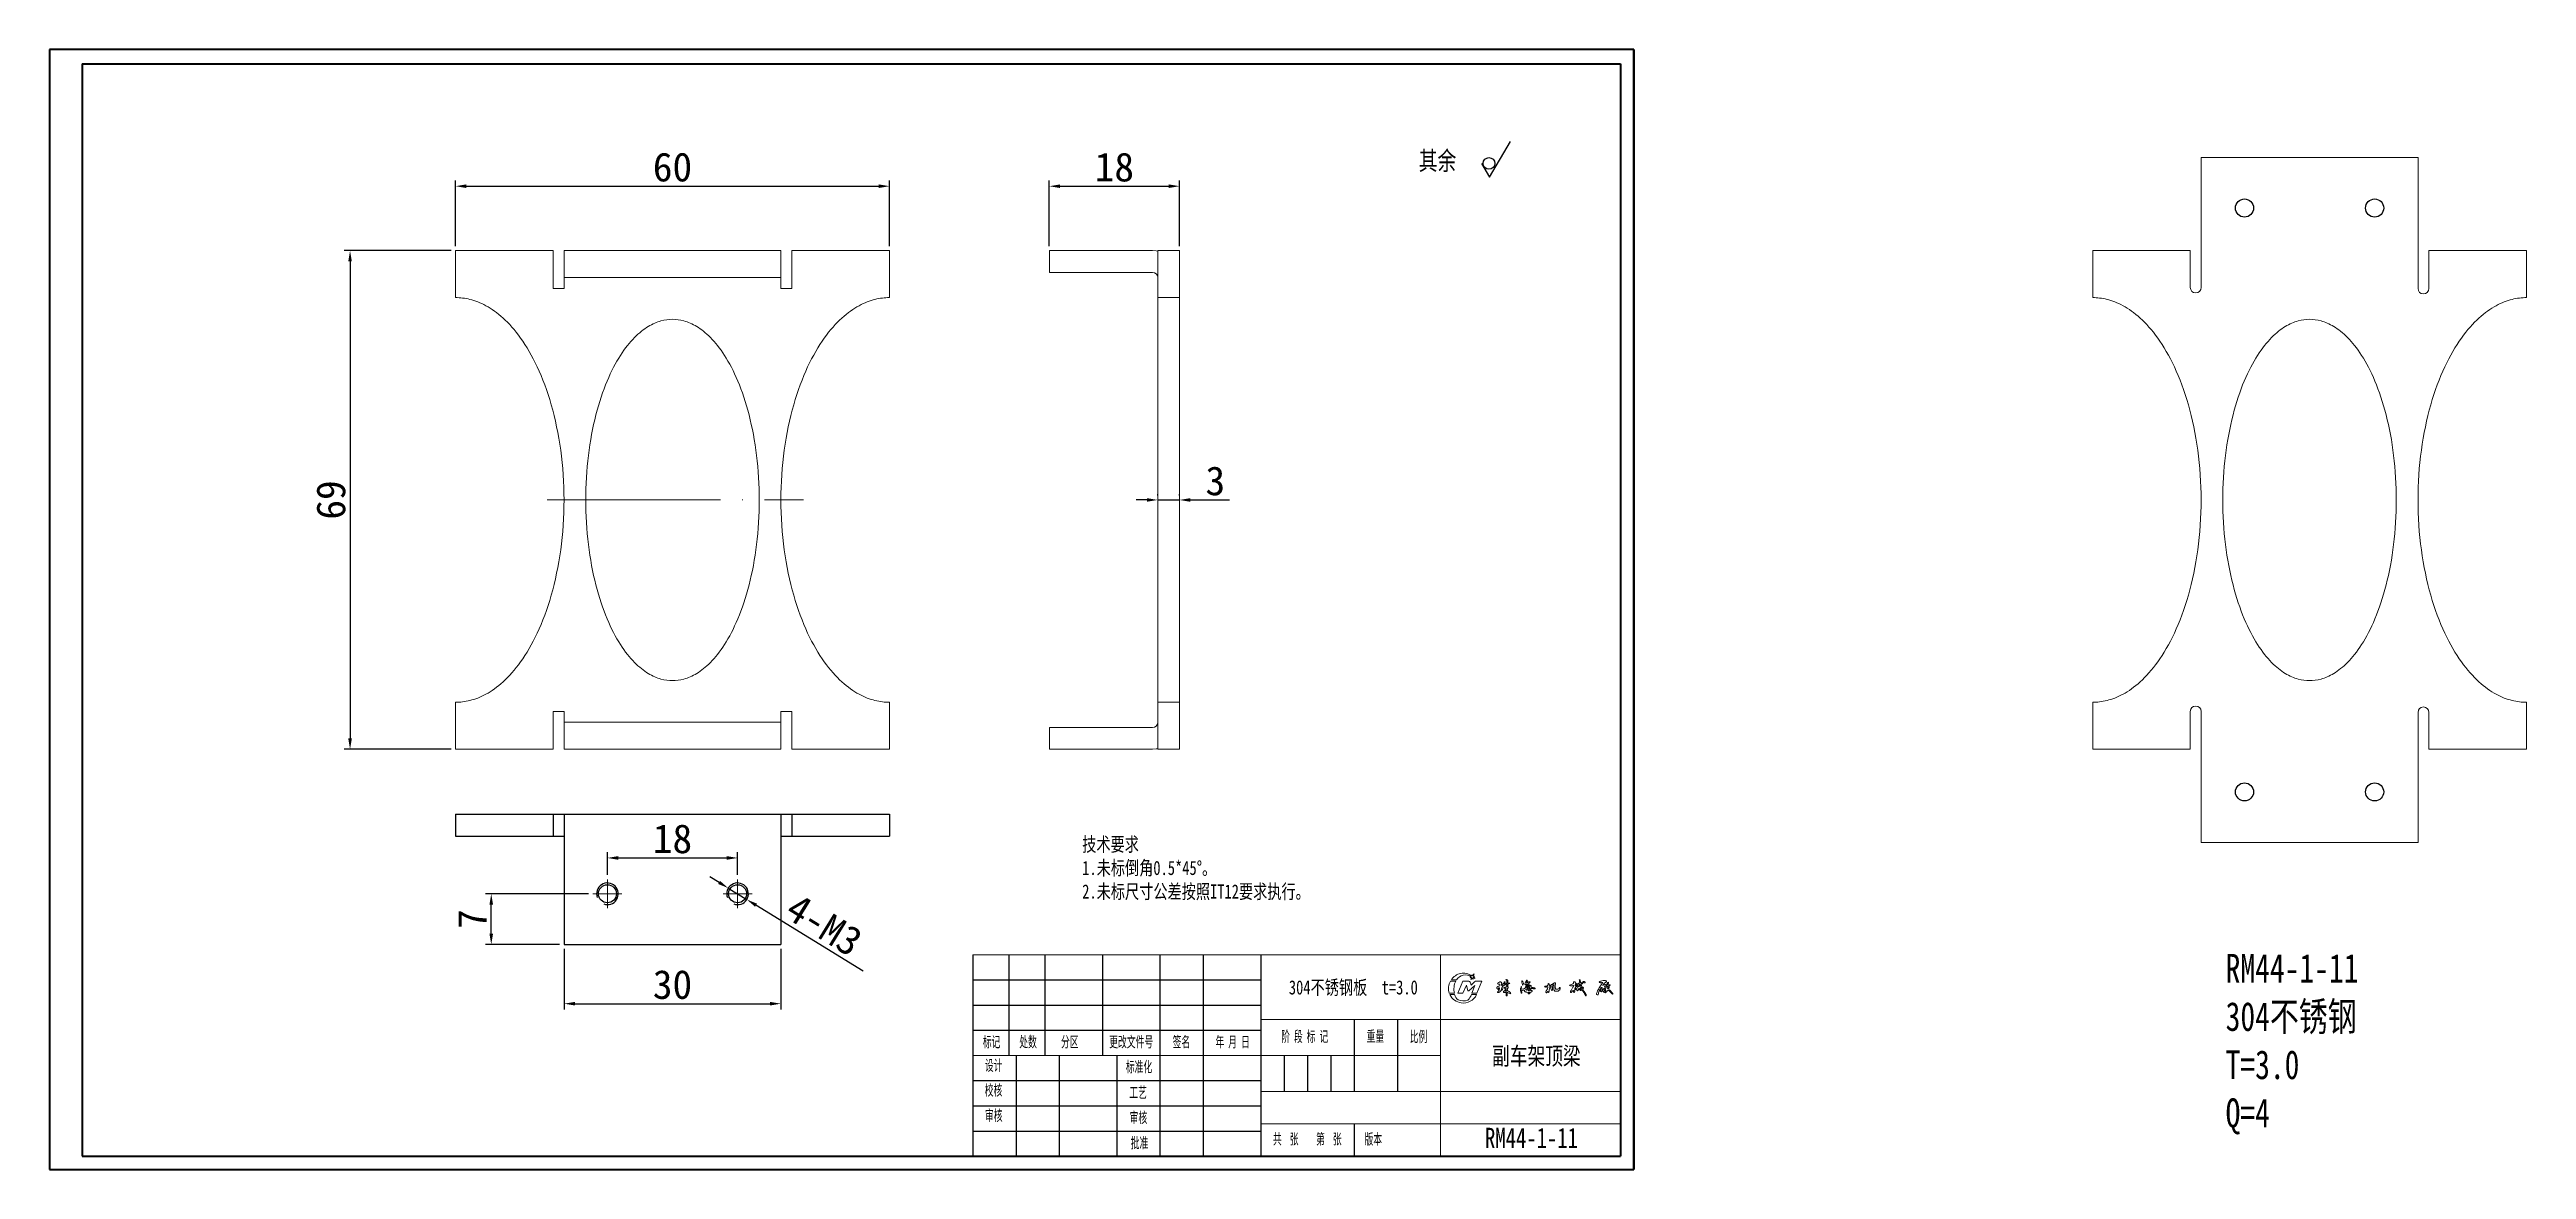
# Model space of a CAD drawing. Header units: millimetres. Extents: x 1682 to 2025, y -192 to -37.
import ezdxf

# ---------------------------------------------------------------- set-up
doc = ezdxf.new("R2010")
doc.units = ezdxf.units.MM
doc.header["$PDSIZE"] = -1
doc.linetypes.add('ACAD_ISO04W100', pattern=[30, 24, -3, 0, -3])
for name, color, linetype in [('10', 7, 'Continuous'), ('5', 7, 'Continuous'), ('9', 7, 'Continuous')]:
    doc.layers.add(name, color=color, linetype=linetype)
doc.layers.add('中心线', color=6, linetype='ACAD_ISO04W100', lineweight=0)
doc.layers.add('尺寸线', color=100, linetype='Continuous', lineweight=5)
doc.styles.add('SLDTEXTSTYLE1', font='TXT', dxfattribs={"width": 0.6, "bigfont": 'bigfont'})
doc.dimstyles.new('Annotative', dxfattribs={"dimscale": 0, "dimtxt": 2.5, "dimasz": 2.5, "dimexe": 1.25, "dimexo": 0.625, "dimtad": 1, "dimtxsty": 'Standard', "dimcen": 2.5, "dimadec": 0, "dimazin": 0, "dimtfac": 1, "dimtmove": 0, "dimatfit": 3, "dimfxl": 1, "dimarcsym": 0})

msp = doc.modelspace()

# ---------------------------------------------------------------- texts
at = {"attachment_point": 1}
for s, width, gutter_width, insert, char_height in [('{\\fHYSWLongFangSong|b0|i0|c134|p2;其余}', 2196.7525, 13.074, (1871.404, -51.395), 2.59413), ('{\\fHYSWLongFangSong|b0|i0|c134|p2;技术要求\\P1.未标倒角0.5*45%%D。\\P2.未标尺寸公差按照IT12要求执行。}', 45.39809, 0.63, (1824.849, -146.312), 1.96), ('{\\fHYSWLongFangSong|b0|i0|c134|p2;RM44-1-11\\P304不锈钢\\PT=3.0\\PQ=4}', 235.06092, 1.2, (1983.005, -162.451), 4), ('{\\fHYSWLongFangSong|b0|i0|c134|p2;RM44-1-11}', 164.54264, 0.84, (1880.56, -186.526), 2.8)]:
    msp.add_mtext_dynamic_manual_height_columns(s, width=width, gutter_width=gutter_width, heights=[0], dxfattribs=dict(at, insert=insert, char_height=char_height))
for s, insert, char_height, width in [('{\\fHYSWLongFangSong|b0|i0|c134|p2;304不锈钢板  t=3.0}', (1853.431, -166.114), 1.96, 53.92747), ('{\\fHYSWLongFangSong|b0|i0|c134|p2;副车架顶梁}', (1881.544, -175.362), 2.45, 164.54264)]:
    msp.add_mtext(s, dxfattribs=dict(at, insert=insert, char_height=char_height, width=width))
at = {"layer": '9', "color": 7, "char_height": 1.49978, "attachment_point": 2, "style": 'SLDTEXTSTYLE1'}
for s, insert in [('{\\fHYSWLongFangSong|b0|i0|c134|p2;标记}', (1812.316, -173.879)), ('{\\fHYSWLongFangSong|b0|i0|c134|p2;处数}', (1817.358, -173.879)), ('{\\fHYSWLongFangSong|b0|i0|c134|p2;分区}', (1823.13, -173.879)), ('{\\fHYSWLongFangSong|b0|i0|c134|p2;更改文件号}', (1831.625, -173.879)), ('{\\fHYSWLongFangSong|b0|i0|c134|p2;签名}', (1838.571, -173.879)), ('{\\fHYSWLongFangSong|b0|i0|c134|p2;年 月 日}', (1845.659, -173.879)), ('{\\fHYSWLongFangSong|b0|i0|c134|p2;阶 段 标 记}', (1855.624, -173.13)), ('{\\fHYSWLongFangSong|b0|i0|c134|p2;重量}', (1865.405, -173.103)), ('{\\fHYSWLongFangSong|b0|i0|c134|p2;比例}', (1871.366, -173.158)), ('{\\fHYSWLongFangSong|b0|i0|c134|p2;设计}', (1812.609, -177.133)), ('{\\fHYSWLongFangSong|b0|i0|c134|p2;标准化}', (1832.705, -177.336)), ('{\\fHYSWLongFangSong|b0|i0|c134|p2;校核}', (1812.585, -180.571)), ('{\\fHYSWLongFangSong|b0|i0|c134|p2;工艺}', (1832.575, -180.883)), ('{\\fHYSWLongFangSong|b0|i0|c134|p2;审核}', (1812.611, -184.068)), ('{\\fHYSWLongFangSong|b0|i0|c134|p2;审核}', (1832.627, -184.357)), ('{\\fHYSWLongFangSong|b0|i0|c134|p2;批准}', (1832.773, -187.857)), ('{\\fHYSWLongFangSong|b0|i0|c134|p2;共  张}', (1853.003, -187.317)), ('{\\fHYSWLongFangSong|b0|i0|c134|p2;第  张}', (1858.967, -187.317)), ('{\\fHYSWLongFangSong|b0|i0|c134|p2;版本}', (1865.116, -187.328))]:
    msp.add_mtext(s, dxfattribs=dict(at, insert=insert))

# ---------------------------------------------------------------- blocks, each defined once
blk = doc.blocks.new('*D130')
at = {"layer": 'Defpoints', "color": 0, "transparency": 16777216}
for p in [(1798.18, -56.22), (1738.18, -65.14), (1798.18, -65.14)]:
    blk.add_point(p, dxfattribs=at)
at = {"layer": '尺寸线', "color": 0, "lineweight": -2, "transparency": 16777216}
for p, q in [((1738.18, -64.52), (1738.18, -55.42)), ((1739.68, -56.22), (1796.68, -56.22)), ((1798.18, -64.52), (1798.18, -55.42))]:
    blk.add_line(p, q, dxfattribs=at)
at = {"layer": '尺寸线', "color": 0, "transparency": 16777216}
for points in [[(1739.68, -55.97), (1739.68, -56.47), (1738.18, -56.22)], [(1796.68, -55.97), (1796.68, -56.47), (1798.18, -56.22)]]:
    blk.add_solid(points, dxfattribs=at)
at = {"layer": '尺寸线', "color": 0, "transparency": 16777216, "insert": (1768.18, -53.59), "char_height": 4, "attachment_point": 5}
blk.add_mtext('60', dxfattribs=at)
blk = doc.blocks.new('*D131')
at = {"layer": 'Defpoints', "color": 0, "transparency": 16777216}
for p in [(1738.18, -65.14), (1723.58, -134.14), (1738.18, -134.14)]:
    blk.add_point(p, dxfattribs=at)
at = {"layer": '尺寸线', "color": 0, "lineweight": -2, "transparency": 16777216}
for p, q in [((1737.55, -65.14), (1722.78, -65.14)), ((1723.58, -66.64), (1723.58, -132.64)), ((1737.55, -134.14), (1722.78, -134.14))]:
    blk.add_line(p, q, dxfattribs=at)
at = {"layer": '尺寸线', "color": 0, "transparency": 16777216}
for points in [[(1723.33, -66.64), (1723.83, -66.64), (1723.58, -65.14)], [(1723.33, -132.64), (1723.83, -132.64), (1723.58, -134.14)]]:
    blk.add_solid(points, dxfattribs=at)
at = {"layer": '尺寸线', "color": 0, "transparency": 16777216, "insert": (1720.95, -99.64), "char_height": 4, "attachment_point": 5, "rotation": 90}
blk.add_mtext('69', dxfattribs=at)
blk = doc.blocks.new('*D132')
at = {"layer": 'Defpoints', "color": 0, "transparency": 16777216}
for p in [(1838.3, -56.22), (1820.3, -65.14), (1838.3, -65.14)]:
    blk.add_point(p, dxfattribs=at)
at = {"layer": '尺寸线', "color": 0, "lineweight": -2, "transparency": 16777216}
for p, q in [((1820.3, -64.52), (1820.3, -55.42)), ((1821.8, -56.22), (1836.8, -56.22)), ((1838.3, -64.52), (1838.3, -55.42))]:
    blk.add_line(p, q, dxfattribs=at)
at = {"layer": '尺寸线', "color": 0, "transparency": 16777216}
for points in [[(1821.8, -55.97), (1821.8, -56.47), (1820.3, -56.22)], [(1836.8, -55.97), (1836.8, -56.47), (1838.3, -56.22)]]:
    blk.add_solid(points, dxfattribs=at)
at = {"layer": '尺寸线', "color": 0, "transparency": 16777216, "insert": (1829.3, -53.59), "char_height": 4, "attachment_point": 5}
blk.add_mtext('18', dxfattribs=at)
blk = doc.blocks.new('*D134')
at = {"layer": 'Defpoints', "color": 0, "transparency": 16777216}
for p in [(1835.3, -99.64), (1838.3, -99.64), (1838.3, -99.64)]:
    blk.add_point(p, dxfattribs=at)
at = {"layer": '尺寸线', "color": 0, "lineweight": -2, "transparency": 16777216}
for p, q in [((1835.3, -99.02), (1835.3, -98.84)), ((1838.3, -99.02), (1838.3, -98.84)), ((1833.8, -99.64), (1832.3, -99.64)), ((1835.3, -99.64), (1838.3, -99.64)), ((1839.8, -99.64), (1845.22, -99.64))]:
    blk.add_line(p, q, dxfattribs=at)
at = {"layer": '尺寸线', "color": 0, "transparency": 16777216}
for points in [[(1833.8, -99.39), (1833.8, -99.89), (1835.3, -99.64)], [(1839.8, -99.39), (1839.8, -99.89), (1838.3, -99.64)]]:
    blk.add_solid(points, dxfattribs=at)
at = {"layer": '尺寸线', "color": 0, "transparency": 16777216, "insert": (1843.26, -97.02), "char_height": 4, "attachment_point": 5}
blk.add_mtext('3', dxfattribs=at)
blk = doc.blocks.new('*D139')
at = {"layer": 'Defpoints', "color": 0, "transparency": 16777216}
for p in [(1775.9, -153.36), (1778.45, -154.93)]:
    blk.add_point(p, dxfattribs=at)
at = {"layer": '尺寸线', "color": 0, "lineweight": -2, "transparency": 16777216}
for p, q in [((1774.62, -152.57), (1773.35, -151.78)), ((1775.9, -153.36), (1778.45, -154.93)), ((1794.55, -164.87), (1779.73, -155.72))]:
    blk.add_line(p, q, dxfattribs=at)
at = {"layer": '尺寸线', "color": 0, "transparency": 16777216}
for points in [[(1774.76, -152.36), (1774.49, -152.78), (1775.9, -153.36)], [(1779.86, -155.51), (1779.6, -155.93), (1778.45, -154.93)]]:
    blk.add_solid(points, dxfattribs=at)
at = {"layer": '尺寸线', "color": 0, "transparency": 16777216, "insert": (1789.16, -158.45), "char_height": 4, "attachment_point": 5, "rotation": 328.3213}
blk.add_mtext('4-M3', dxfattribs=at)
blk = doc.blocks.new('*D141')
at = {"layer": 'Defpoints', "color": 0, "transparency": 16777216}
for p in [(1777.18, -149.18), (1759.18, -152.15), (1777.18, -152.15)]:
    blk.add_point(p, dxfattribs=at)
at = {"layer": '尺寸线', "color": 0, "lineweight": -2, "transparency": 16777216}
for p, q in [((1759.18, -151.52), (1759.18, -148.38)), ((1760.68, -149.18), (1775.68, -149.18)), ((1777.18, -151.52), (1777.18, -148.38))]:
    blk.add_line(p, q, dxfattribs=at)
at = {"layer": '尺寸线', "color": 0, "transparency": 16777216}
for points in [[(1760.68, -148.93), (1760.68, -149.43), (1759.18, -149.18)], [(1775.68, -148.93), (1775.68, -149.43), (1777.18, -149.18)]]:
    blk.add_solid(points, dxfattribs=at)
at = {"layer": '尺寸线', "color": 0, "transparency": 16777216, "insert": (1768.18, -146.55), "char_height": 4, "attachment_point": 5}
blk.add_mtext('18', dxfattribs=at)
blk = doc.blocks.new('*D143')
at = {"layer": 'Defpoints', "color": 0, "transparency": 16777216}
for p in [(1743.11, -154.15), (1757.18, -154.15), (1753.18, -161.15)]:
    blk.add_point(p, dxfattribs=at)
at = {"layer": '尺寸线', "color": 0, "lineweight": -2, "transparency": 16777216}
for p, q in [((1756.55, -154.15), (1742.31, -154.15)), ((1743.11, -159.65), (1743.11, -155.65)), ((1752.55, -161.15), (1742.31, -161.15))]:
    blk.add_line(p, q, dxfattribs=at)
at = {"layer": '尺寸线', "color": 0, "transparency": 16777216}
for points in [[(1742.86, -155.65), (1743.36, -155.65), (1743.11, -154.15)], [(1742.86, -159.65), (1743.36, -159.65), (1743.11, -161.15)]]:
    blk.add_solid(points, dxfattribs=at)
at = {"layer": '尺寸线', "color": 0, "transparency": 16777216, "insert": (1740.49, -157.65), "char_height": 4, "attachment_point": 5, "rotation": 90}
blk.add_mtext('7', dxfattribs=at)
blk = doc.blocks.new('*D145')
at = {"layer": 'Defpoints', "color": 0, "transparency": 16777216}
for p in [(1753.18, -161.15), (1783.18, -161.15), (1783.18, -169.35)]:
    blk.add_point(p, dxfattribs=at)
at = {"layer": '尺寸线', "color": 0, "lineweight": -2, "transparency": 16777216}
for p, q in [((1753.18, -161.77), (1753.18, -170.15)), ((1783.18, -161.77), (1783.18, -170.15)), ((1754.68, -169.35), (1781.68, -169.35))]:
    blk.add_line(p, q, dxfattribs=at)
at = {"layer": '尺寸线', "color": 0, "transparency": 16777216}
for points in [[(1754.68, -169.1), (1754.68, -169.6), (1753.18, -169.35)], [(1781.68, -169.1), (1781.68, -169.6), (1783.18, -169.35)]]:
    blk.add_solid(points, dxfattribs=at)
at = {"layer": '尺寸线', "color": 0, "transparency": 16777216, "insert": (1768.18, -166.72), "char_height": 4, "attachment_point": 5}
blk.add_mtext('30', dxfattribs=at)

# ---------------------------------------------------------------- dimensions: what is measured, and where the dimension line sits
at = {"layer": '尺寸线'}
for base, p1, p2, picture, middle in [((1798.177, -56.217), (1738.177, -65.141), (1798.177, -65.141), '*D130', (1768.177, -53.592)), ((1838.303, -56.217), (1820.303, -65.141), (1838.303, -65.141), '*D132', (1829.303, -53.592)), ((1838.303, -99.641), (1835.303, -99.641), (1838.303, -99.641), '*D134', (1843.261, -97.016)), ((1777.177, -149.177), (1759.177, -152.145), (1777.177, -152.145), '*D141', (1768.177, -146.552)), ((1783.177, -169.347), (1753.177, -161.145), (1783.177, -161.145), '*D145', (1768.177, -166.722))]:
    dim = msp.add_linear_dim(base=base, p1=p1, p2=p2, dimstyle='Annotative', override={"dimtxt": 4, "dimasz": 1.5, "dimexe": 0.8}, dxfattribs=at)
    dim.commit()
    dim.dimension.update_dxf_attribs({"geometry": picture, "text_midpoint": middle})
for base, p1, p2, picture, middle in [((1723.579, -134.141), (1738.177, -65.141), (1738.177, -134.141), '*D131', (1720.954, -99.641)), ((1743.113, -154.145), (1753.177, -161.145), (1757.177, -154.145), '*D143', (1740.488, -157.645))]:
    dim = msp.add_linear_dim(base=base, p1=p1, p2=p2, angle=90, dimstyle='Annotative', override={"dimtxt": 4, "dimasz": 1.5, "dimexe": 0.8}, dxfattribs=at)
    dim.commit()
    dim.dimension.update_dxf_attribs({"geometry": picture, "text_midpoint": middle})
dim = msp.add_diameter_dim_2p(p1=(1775.9, -153.357), p2=(1778.453, -154.933), text='4-M3', dimstyle='Annotative', override={"dimtxt": 4, "dimasz": 1.5, "dimexe": 0.8}, dxfattribs=at)
dim.commit()
dim.dimension.update_dxf_attribs({"geometry": '*D139', "text_midpoint": (1789.157, -158.454)})

# ---------------------------------------------------------------- linework, layer by layer
for p, q in [((1881.166, -54.963), (1884.071, -50.024)), ((1880.07, -53.101), (1881.166, -54.963)), ((1738.177, -143.145), (1738.177, -146.145)), ((1738.177, -143.145), (1798.177, -143.145)), ((1751.677, -143.145), (1751.677, -146.145)), ((1753.177, -143.145), (1753.177, -161.145)), ((1783.177, -143.145), (1783.177, -161.145)), ((1784.677, -143.145), (1784.677, -146.145)), ((1798.177, -143.145), (1798.177, -146.145)), ((1738.177, -146.145), (1753.177, -146.145)), ((1783.177, -146.145), (1798.177, -146.145)), ((1753.177, -161.145), (1783.177, -161.145))]:
    msp.add_line(p, q)
at = {"color": 7, "linetype": 'Continuous', "lineweight": 15}
for p, q in [((1979.613, -52.241), (1979.613, -70.241)), ((2009.613, -52.241), (1979.613, -52.241)), ((2009.613, -70.378), (2009.613, -52.241)), ((1738.177, -71.641), (1738.177, -65.141)), ((1751.677, -65.141), (1738.177, -65.141)), ((1751.677, -65.141), (1751.677, -70.378)), ((1783.177, -65.141), (1753.177, -65.141)), ((1753.177, -65.141), (1753.177, -68.878)), ((1783.177, -68.878), (1783.177, -65.141)), ((1784.677, -70.378), (1784.677, -65.141)), ((1798.177, -65.141), (1784.677, -65.141)), ((1798.177, -65.141), (1798.177, -71.641)), ((1820.303, -65.141), (1820.303, -68.141)), ((1834.566, -65.141), (1820.303, -65.141)), ((1820.303, -68.141), (1834.566, -68.141)), ((1838.303, -65.141), (1835.303, -65.141)), ((1835.303, -71.641), (1835.303, -65.141)), ((1838.303, -71.641), (1838.303, -65.141)), ((1964.613, -71.641), (1964.613, -65.141)), ((1978.113, -65.141), (1964.613, -65.141)), ((1978.113, -65.141), (1978.113, -70.241)), ((2011.113, -70.378), (2011.113, -65.141)), ((2024.613, -65.141), (2011.113, -65.141)), ((2024.613, -65.141), (2024.613, -71.641)), ((1751.677, -70.378), (1753.177, -70.378)), ((1753.177, -70.378), (1753.177, -68.878)), ((1753.177, -68.878), (1783.177, -68.878)), ((1783.177, -68.878), (1783.177, -70.378)), ((1783.177, -70.378), (1784.677, -70.378)), ((1835.303, -71.641), (1838.303, -71.641)), ((1738.177, -134.141), (1738.177, -127.641)), ((1753.177, -128.904), (1751.677, -128.904)), ((1751.677, -128.904), (1751.677, -134.141)), ((1753.177, -130.404), (1753.177, -128.904)), ((1784.677, -128.904), (1783.177, -128.904)), ((1783.177, -128.904), (1783.177, -130.404)), ((1784.677, -134.141), (1784.677, -128.904)), ((1798.177, -127.641), (1798.177, -134.141)), ((1838.303, -127.641), (1835.303, -127.641)), ((1835.303, -134.141), (1835.303, -127.641)), ((1838.303, -134.141), (1838.303, -127.641)), ((1964.613, -134.141), (1964.613, -127.641)), ((1978.113, -128.904), (1978.113, -134.141)), ((1979.613, -128.904), (1979.613, -147.041)), ((2009.613, -147.041), (2009.613, -129.041)), ((2011.113, -134.141), (2011.113, -129.041)), ((2024.613, -127.641), (2024.613, -134.141)), ((1783.177, -130.404), (1753.177, -130.404)), ((1753.177, -130.404), (1753.177, -134.141)), ((1783.177, -134.141), (1783.177, -130.404)), ((1820.303, -131.141), (1820.303, -134.141)), ((1820.303, -131.141), (1834.566, -131.141)), ((1738.177, -134.141), (1751.677, -134.141)), ((1753.177, -134.141), (1783.177, -134.141)), ((1784.677, -134.141), (1798.177, -134.141)), ((1820.303, -134.141), (1834.566, -134.141)), ((1835.303, -134.141), (1838.303, -134.141)), ((1964.613, -134.141), (1978.113, -134.141)), ((2011.113, -134.141), (2024.613, -134.141)), ((1979.613, -147.041), (2009.613, -147.041))]:
    msp.add_line(p, q, dxfattribs=at)
at = {"color": 7, "linetype": 'Continuous', "lineweight": 15, "flags": 128}
for points in [[(1834.566, -65.141), (1835.098, -65.179), (1835.303, -65.214)], [(1835.303, -134.068), (1835.098, -134.103), (1834.566, -134.141)]]:
    msp.add_lwpolyline(points, dxfattribs=at)
for centre, radius in [((1881.111, -53.073), 0.811), ((1985.613, -59.241), 1.25), ((2003.613, -59.241), 1.25), ((1985.613, -140.041), 1.25), ((2003.613, -140.041), 1.25), ((1759.177, -154.145), 1.25), ((1777.177, -154.145), 1.25)]:
    msp.add_circle(centre, radius)
at = {"color": 7, "linetype": 'Continuous', "lineweight": 15}
for centre, radius, start, end in [((1834.566, -68.878), 0.737, 0, 90), ((1978.863, -70.241), 0.75, 180, 0), ((2010.363, -70.378), 0.75, 180, 0), ((1978.863, -128.904), 0.75, 0, 180), ((2010.363, -129.041), 0.75, 0, 180), ((1834.566, -130.404), 0.737, 270, 0)]:
    msp.add_arc(centre, radius, start, end, dxfattribs=at)
for centre in [(1759.177, -154.145), (1777.177, -154.145)]:
    msp.add_arc(centre, 1.5, 250, 200)
for points in [[(1738.177, -71.641), (1738.802, -71.641), (1739.466, -71.713), (1740.87, -72.064), (1741.609, -72.343), (1743.145, -73.179), (1743.942, -73.737), (1745.558, -75.208), (1746.377, -76.121), (1747.977, -78.361), (1748.758, -79.689), (1750.199, -82.771), (1750.858, -84.527), (1751.966, -88.402), (1752.412, -90.522), (1753.018, -94.976), (1753.177, -97.308), (1753.177, -101.974), (1753.018, -104.307), (1752.412, -108.76), (1751.966, -110.88), (1750.858, -114.755), (1750.199, -116.511), (1748.758, -119.593), (1747.977, -120.921), (1746.377, -123.161), (1745.558, -124.074), (1743.942, -125.545), (1743.145, -126.103), (1741.609, -126.939), (1740.87, -127.218), (1739.466, -127.569), (1738.802, -127.641), (1738.177, -127.641)], [(1798.177, -127.641), (1797.552, -127.641), (1796.887, -127.569), (1795.484, -127.218), (1794.745, -126.939), (1793.209, -126.103), (1792.412, -125.545), (1790.796, -124.074), (1789.977, -123.161), (1788.377, -120.921), (1787.596, -119.593), (1786.155, -116.511), (1785.495, -114.755), (1784.388, -110.88), (1783.941, -108.76), (1783.335, -104.307), (1783.177, -101.974), (1783.177, -97.308), (1783.335, -94.976), (1783.941, -90.522), (1784.388, -88.402), (1785.495, -84.527), (1786.155, -82.771), (1787.596, -79.689), (1788.377, -78.361), (1789.977, -76.121), (1790.796, -75.208), (1792.412, -73.737), (1793.209, -73.179), (1794.745, -72.343), (1795.484, -72.064), (1796.887, -71.713), (1797.552, -71.641), (1798.177, -71.641)], [(1835.303, -127.641), (1835.303, -127.641), (1835.303, -127.569), (1835.303, -127.218), (1835.303, -126.939), (1835.303, -126.103), (1835.303, -125.545), (1835.303, -124.074), (1835.303, -123.161), (1835.303, -120.921), (1835.303, -119.593), (1835.303, -116.511), (1835.303, -114.755), (1835.303, -110.88), (1835.303, -108.76), (1835.303, -104.307), (1835.303, -101.974), (1835.303, -97.308), (1835.303, -94.976), (1835.303, -90.522), (1835.303, -88.402), (1835.303, -84.527), (1835.303, -82.771), (1835.303, -79.689), (1835.303, -78.361), (1835.303, -76.121), (1835.303, -75.208), (1835.303, -73.737), (1835.303, -73.179), (1835.303, -72.343), (1835.303, -72.064), (1835.303, -71.713), (1835.303, -71.641), (1835.303, -71.641)], [(1838.303, -71.641), (1838.303, -71.641), (1838.303, -71.713), (1838.303, -72.064), (1838.303, -72.343), (1838.303, -73.179), (1838.303, -73.737), (1838.303, -75.208), (1838.303, -76.121), (1838.303, -78.361), (1838.303, -79.689), (1838.303, -82.771), (1838.303, -84.527), (1838.303, -88.402), (1838.303, -90.522), (1838.303, -94.976), (1838.303, -97.308), (1838.303, -101.974), (1838.303, -104.307), (1838.303, -108.76), (1838.303, -110.88), (1838.303, -114.755), (1838.303, -116.511), (1838.303, -119.593), (1838.303, -120.921), (1838.303, -123.161), (1838.303, -124.074), (1838.303, -125.545), (1838.303, -126.103), (1838.303, -126.939), (1838.303, -127.218), (1838.303, -127.569), (1838.303, -127.641), (1838.303, -127.641)], [(1964.613, -71.641), (1965.238, -71.641), (1965.902, -71.713), (1967.306, -72.064), (1968.045, -72.343), (1969.581, -73.179), (1970.378, -73.737), (1971.994, -75.208), (1972.813, -76.121), (1974.413, -78.361), (1975.194, -79.689), (1976.635, -82.771), (1977.295, -84.527), (1978.402, -88.402), (1978.848, -90.522), (1979.454, -94.976), (1979.613, -97.308), (1979.613, -101.974), (1979.454, -104.307), (1978.848, -108.76), (1978.402, -110.88), (1977.295, -114.755), (1976.635, -116.511), (1975.194, -119.593), (1974.413, -120.921), (1972.813, -123.161), (1971.994, -124.074), (1970.378, -125.545), (1969.581, -126.103), (1968.045, -126.939), (1967.306, -127.218), (1965.902, -127.569), (1965.238, -127.641), (1964.613, -127.641)], [(2024.613, -127.641), (2023.988, -127.641), (2023.323, -127.569), (2021.92, -127.218), (2021.181, -126.939), (2019.645, -126.103), (2018.848, -125.545), (2017.232, -124.074), (2016.413, -123.161), (2014.813, -120.921), (2014.032, -119.593), (2012.591, -116.511), (2011.931, -114.755), (2010.824, -110.88), (2010.377, -108.76), (2009.771, -104.307), (2009.613, -101.974), (2009.613, -97.308), (2009.771, -94.976), (2010.377, -90.522), (2010.824, -88.402), (2011.931, -84.527), (2012.591, -82.771), (2014.032, -79.689), (2014.813, -78.361), (2016.413, -76.121), (2017.232, -75.208), (2018.848, -73.737), (2019.645, -73.179), (2021.181, -72.343), (2021.92, -72.064), (2023.323, -71.713), (2023.988, -71.641), (2024.613, -71.641)], [(1768.177, -74.641), (1767.677, -74.641), (1767.145, -74.706), (1766.022, -75.019), (1765.431, -75.268), (1764.202, -76.014), (1763.565, -76.513), (1762.272, -77.826), (1761.617, -78.641), (1760.337, -80.641), (1759.712, -81.827), (1758.559, -84.579), (1758.031, -86.146), (1757.146, -89.606), (1756.788, -91.499), (1756.304, -95.475), (1756.177, -97.558), (1756.177, -101.724), (1756.304, -103.807), (1756.788, -107.783), (1757.146, -109.676), (1758.031, -113.136), (1758.559, -114.703), (1759.712, -117.456), (1760.337, -118.641), (1761.617, -120.641), (1762.272, -121.457), (1763.565, -122.769), (1764.202, -123.268), (1765.431, -124.014), (1766.022, -124.263), (1767.145, -124.576), (1767.677, -124.641), (1768.177, -124.641)], [(1768.177, -124.641), (1768.677, -124.641), (1769.208, -124.576), (1770.331, -124.263), (1770.922, -124.014), (1772.151, -123.268), (1772.789, -122.769), (1774.082, -121.457), (1774.737, -120.641), (1776.017, -118.641), (1776.641, -117.456), (1777.794, -114.703), (1778.322, -113.136), (1779.208, -109.676), (1779.565, -107.783), (1780.05, -103.807), (1780.177, -101.724), (1780.177, -97.558), (1780.05, -95.475), (1779.565, -91.499), (1779.208, -89.606), (1778.322, -86.146), (1777.794, -84.579), (1776.641, -81.827), (1776.017, -80.641), (1774.737, -78.641), (1774.082, -77.826), (1772.789, -76.513), (1772.151, -76.014), (1770.922, -75.268), (1770.331, -75.019), (1769.208, -74.706), (1768.677, -74.641), (1768.177, -74.641)], [(1994.613, -74.641), (1994.113, -74.641), (1993.581, -74.706), (1992.459, -75.019), (1991.867, -75.268), (1990.638, -76.014), (1990.001, -76.513), (1988.708, -77.826), (1988.053, -78.641), (1986.773, -80.641), (1986.148, -81.827), (1984.995, -84.579), (1984.468, -86.146), (1983.582, -89.606), (1983.224, -91.499), (1982.74, -95.475), (1982.613, -97.558), (1982.613, -101.724), (1982.74, -103.807), (1983.224, -107.783), (1983.582, -109.676), (1984.468, -113.136), (1984.995, -114.703), (1986.148, -117.456), (1986.773, -118.641), (1988.053, -120.641), (1988.708, -121.457), (1990.001, -122.769), (1990.638, -123.268), (1991.867, -124.014), (1992.459, -124.263), (1993.581, -124.576), (1994.113, -124.641), (1994.613, -124.641)], [(1994.613, -124.641), (1995.113, -124.641), (1995.644, -124.576), (1996.767, -124.263), (1997.358, -124.014), (1998.587, -123.268), (1999.225, -122.769), (2000.518, -121.457), (2001.173, -120.641), (2002.453, -118.641), (2003.077, -117.456), (2004.23, -114.703), (2004.758, -113.136), (2005.644, -109.676), (2006.001, -107.783), (2006.486, -103.807), (2006.613, -101.724), (2006.613, -97.558), (2006.486, -95.475), (2006.001, -91.499), (2005.644, -89.606), (2004.758, -86.146), (2004.23, -84.579), (2003.077, -81.827), (2002.453, -80.641), (2001.173, -78.641), (2000.518, -77.826), (1999.225, -76.513), (1998.587, -76.014), (1997.358, -75.268), (1996.767, -75.019), (1995.644, -74.706), (1995.113, -74.641), (1994.613, -74.641)]]:
    msp.add_open_spline(points, degree=3, knots=[0, 0, 0, 0, 0.0625, 0.0625, 0.125, 0.125, 0.1875, 0.1875, 0.25, 0.25, 0.3125, 0.3125, 0.375, 0.375, 0.4375, 0.4375, 0.5, 0.5, 0.5625, 0.5625, 0.625, 0.625, 0.6875, 0.6875, 0.75, 0.75, 0.8125, 0.8125, 0.875, 0.875, 0.9375, 0.9375, 1, 1, 1, 1], dxfattribs=at)
at = {"layer": '10', "color": 7, "lineweight": 15}
for p, q in [((1874.415, -162.587), (1874.415, -176.519)), ((1849.536, -171.543), (1899.295, -171.543)), ((1809.728, -176.519), (1874.415, -176.519)), ((1874.415, -176.519), (1874.415, -190.452)), ((1849.536, -181.495), (1899.295, -181.495)), ((1849.536, -185.982), (1899.295, -185.982))]:
    msp.add_line(p, q, dxfattribs=at)
at = {"layer": '5', "color": 7, "lineweight": 15}
for p, q in [((1809.728, -162.587), (1899.295, -162.587)), ((1809.728, -162.587), (1899.295, -162.587)), ((1875.809, -166.214), (1876.531, -166.214)), ((1876.617, -166.046), (1875.919, -166.045)), ((1876.819, -167.904), (1877.512, -166.222)), ((1877.512, -166.222), (1878.219, -166.222)), ((1877.985, -166.792), (1877.515, -167.904)), ((1878.187, -167.552), (1877.985, -166.792)), ((1878.334, -167.552), (1878.187, -167.552)), ((1879.172, -166.815), (1878.334, -167.552)), ((1878.496, -165.717), (1878.655, -165.612)), ((1878.692, -165.73), (1878.5, -165.73)), ((1878.552, -166.446), (1878.645, -166.776)), ((1878.585, -166), (1878.692, -165.73)), ((1878.791, -165.78), (1878.596, -166.007)), ((1878.645, -166.776), (1879.117, -166.334)), ((1878.708, -165.5), (1878.728, -165.353)), ((1878.732, -167.909), (1879.172, -166.815)), ((1878.76, -165.346), (1878.844, -165.488)), ((1878.88, -165.933), (1878.791, -165.78)), ((1878.844, -165.488), (1879.057, -165.224)), ((1878.914, -165.768), (1878.912, -165.925)), ((1879.141, -165.848), (1878.914, -165.768)), ((1879.068, -165.231), (1878.939, -165.533)), ((1878.939, -165.533), (1879.106, -165.538)), ((1879.11, -165.55), (1878.984, -165.645)), ((1878.984, -165.645), (1879.159, -165.819)), ((1879.428, -166.222), (1880.129, -166.222)), ((1880.129, -166.222), (1879.43, -167.909)), ((1882.275, -167.805), (1882.289, -167.761)), ((1882.436, -167.202), (1882.416, -167.228)), ((1882.508, -167.317), (1882.477, -167.417)), ((1882.5, -167.483), (1882.582, -167.243)), ((1882.559, -166.899), (1882.602, -166.873)), ((1882.625, -166.666), (1882.583, -166.644)), ((1882.875, -166.865), (1882.922, -166.871)), ((1882.885, -167.34), (1882.917, -167.301)), ((1882.917, -167.301), (1882.967, -167.306)), ((1883.144, -167.806), (1883.111, -167.77)), ((1883.165, -167.199), (1883.161, -167.152)), ((1883.21, -167.216), (1883.165, -167.199)), ((1883.232, -166.572), (1883.252, -166.612)), ((1883.47, -167.245), (1883.441, -167.214)), ((1883.45, -167.568), (1883.464, -167.783)), ((1883.482, -167.514), (1883.481, -167.479)), ((1883.498, -167.884), (1883.482, -167.514)), ((1883.57, -166.666), (1883.526, -166.647)), ((1883.777, -166.609), (1883.733, -166.629)), ((1885.565, -166.995), (1885.601, -166.974)), ((1885.608, -167.548), (1885.602, -167.595)), ((1885.648, -167.52), (1885.608, -167.548)), ((1885.639, -167.844), (1885.609, -167.882)), ((1885.672, -166.23), (1885.714, -166.207)), ((1885.714, -166.207), (1885.758, -166.229)), ((1886.017, -167.488), (1885.986, -167.456)), ((1886.017, -167.54), (1886.017, -167.488)), ((1886.298, -166.344), (1886.292, -166.395)), ((1886.378, -166.277), (1886.298, -166.344)), ((1886.324, -167.115), (1886.341, -167.136)), ((1886.337, -166.088), (1886.387, -166.098)), ((1886.431, -166.784), (1886.353, -167.082)), ((1886.383, -167.484), (1886.41, -167.445)), ((1886.407, -166.636), (1886.394, -166.598)), ((1886.425, -167.342), (1886.46, -167.319)), ((1886.431, -166.981), (1886.459, -166.85)), ((1886.519, -166.956), (1886.46, -166.998)), ((1886.485, -167.016), (1886.515, -166.993)), ((1886.534, -166.991), (1886.555, -167.009)), ((1886.727, -167.124), (1886.711, -167.231)), ((1886.743, -167.295), (1886.773, -167.056)), ((1886.892, -167.755), (1886.849, -167.769)), ((1887.057, -167.685), (1887.04, -167.732)), ((1887.067, -167.554), (1887.088, -167.59)), ((1887.504, -167.239), (1887.497, -167.29)), ((1888.835, -167.028), (1888.808, -167.001)), ((1889.083, -167.028), (1889.019, -167.06)), ((1889.083, -167.838), (1889.042, -167.85)), ((1889.239, -167.021), (1889.197, -166.995)), ((1889.274, -167.666), (1889.229, -167.666)), ((1889.247, -167.082), (1889.239, -167.021)), ((1889.285, -167.73), (1889.274, -167.666)), ((1889.293, -166.59), (1889.305, -166.538)), ((1889.305, -166.538), (1889.357, -166.538)), ((1889.391, -167.756), (1889.342, -167.782)), ((1889.541, -166.825), (1889.584, -166.869)), ((1889.694, -166.753), (1889.683, -166.807)), ((1889.771, -167.5), (1889.823, -167.505)), ((1889.926, -166.88), (1889.954, -166.833)), ((1890.031, -166.755), (1890.067, -166.779)), ((1892.531, -167.772), (1892.491, -167.811)), ((1892.805, -167.557), (1892.797, -167.505)), ((1892.802, -166.504), (1892.806, -166.391)), ((1892.903, -167.787), (1892.873, -167.825)), ((1893.044, -166.847), (1893.086, -166.864)), ((1893.119, -167.029), (1893.082, -167.041)), ((1893.173, -166.544), (1893.172, -166.591)), ((1893.331, -166.818), (1893.199, -166.956)), ((1893.289, -167.424), (1893.245, -167.398)), ((1893.343, -167.549), (1893.292, -167.539)), ((1893.317, -166.988), (1893.392, -166.909)), ((1893.597, -166.69), (1893.467, -166.729)), ((1893.584, -166.795), (1893.653, -166.784)), ((1893.598, -167.264), (1893.588, -167.215)), ((1893.592, -166.971), (1893.592, -166.929)), ((1893.597, -166.071), (1893.612, -166.027)), ((1893.62, -166.12), (1893.597, -166.071)), ((1893.852, -166.648), (1893.597, -166.69)), ((1893.658, -167.405), (1893.617, -167.43)), ((1893.644, -166.282), (1893.62, -166.12)), ((1893.741, -167.315), (1893.658, -167.405)), ((1893.665, -166.786), (1893.709, -166.828)), ((1893.717, -167.424), (1893.801, -167.408)), ((1893.772, -167.164), (1893.764, -167.175)), ((1893.767, -166.942), (1893.822, -166.927)), ((1893.787, -166.441), (1893.825, -166.477)), ((1893.979, -167.089), (1893.986, -167.143)), ((1893.986, -167.143), (1894.032, -167.184)), ((1894.069, -167.039), (1894.116, -167.052)), ((1894.128, -167.307), (1894.101, -167.35)), ((1894.126, -166.274), (1894.102, -166.324)), ((1894.102, -166.324), (1894.143, -166.37)), ((1894.431, -166.407), (1894.412, -166.352)), ((1896.764, -167.151), (1896.75, -167.112)), ((1896.756, -167.508), (1896.765, -167.456)), ((1896.823, -167.59), (1896.756, -167.508)), ((1896.854, -166.809), (1896.905, -166.818)), ((1897.03, -167.59), (1896.99, -167.626)), ((1897.095, -166.992), (1897.072, -167.049)), ((1897.456, -166.99), (1897.404, -166.988)), ((1897.528, -166.715), (1897.508, -166.77)), ((1897.508, -166.77), (1897.527, -166.808)), ((1897.627, -166.381), (1897.66, -166.424)), ((1897.836, -166.73), (1897.874, -166.771)), ((1876.334, -167.904), (1875.619, -167.906)), ((1875.719, -168.091), (1876.363, -168.091)), ((1877.515, -167.904), (1876.819, -167.904)), ((1878.68, -168.091), (1879.388, -168.091)), ((1879.43, -167.909), (1878.732, -167.909)), ((1883.535, -168.27), (1883.509, -168.231)), ((1883.629, -168.213), (1883.627, -168.258)), ((1884.158, -167.924), (1884.139, -167.962)), ((1885.609, -167.882), (1885.568, -167.876)), ((1886.54, -167.944), (1886.541, -167.899)), ((1894.57, -168.255), (1894.521, -168.267))]:
    msp.add_line(p, q, dxfattribs=at)
for centre, radius, start, end in [((1877.49, -167.26), 1.98, 148.10678, 199.0712), ((1877.567, -167.071), 1.941, 53.99854, 148.11308), ((1878.67, -167.32), 2.408, 152.64769, 194.03749), ((1877.848, -166.823), 1.455, 56.30183, 147.72417), ((1878.243, -166.545), 0.324, 17.84837, 94.25997), ((1878.5, -165.723), 0.00689, 123.59808, 270), ((1878.591, -166.003), 0.00689, 158.25924, 319.48501), ((1878.745, -165.355), 0.0172, 30.5695, 172.24527), ((1878.894, -165.924), 0.0172, 210.0475, 359.33925), ((1879.062, -165.228), 0.00689, 336.84757, 141.15035), ((1879.106, -165.545), 0.00689, 306.89987, 88.42974), ((1879.468, -166.818), 0.598, 93.88116, 125.93911), ((1879.147, -165.832), 0.0172, 250.62338, 44.9943), ((1882.328, -167.164), 0.15, 111.73471, 250.43201), ((1881.927, -166.239), 0.858, 293.74076, 304.37866), ((1882.411, -167.044), 0.773, 259.91518, 270.87813), ((1882.065, -167.752), 0.495, 52.03613, 64.44068), ((1883.679, -168.766), 1.715, 135.77997, 144.14487), ((1882.444, -166.617), 0.145, 115.88205, 173.9154), ((1882.423, -166.42), 0.22, 235.55963, 273.09561), ((1883.028, -166.641), 0.976, 227.57647, 233.63482), ((1882.446, -166.489), 0.0665, 90.16643, 177.15274), ((1882.581, -167.212), 0.314, 94.00789, 122.49705), ((1882.474, -167.236), 0.0584, 171.39316, 285.58996), ((1882.408, -167.625), 0.193, 274.20871, 318.69402), ((1882.517, -166.345), 0.306, 254.45682, 282.35154), ((1882.481, -167.225), 0.0502, 67.96471, 152.63215), ((1882.582, -166.512), 0.162, 95.00357, 146.77594), ((1882.459, -167.411), 0.0185, 236.67345, 342.78491), ((1882.284, -167.416), 0.226, 317.34984, 342.87309), ((1882.49, -167.311), 0.0185, 342.78491, 91.18323), ((1882.43, -166.908), 0.279, 284.42988, 294.48738), ((1882.547, -167.187), 0.0252, 338.4925, 93.47325), ((1883.147, -168.201), 0.745, 123.39982, 142.88236), ((1882.653, -166.422), 0.112, 40.56591, 139.98771), ((1882.532, -167.23), 0.0514, 345.40153, 40.67624), ((1882.336, -166.777), 0.283, 340.21454, 1.49825), ((1882.391, -166.704), 0.237, 343.75878, 9.03261), ((1881.955, -166.261), 1.533, 300.69424, 306.31765), ((1882.432, -166.965), 0.688, 55.36323, 63.54781), ((1882.599, -167.191), 0.283, 317.22654, 337.38014), ((1882.816, -167.307), 0.0763, 262.75607, 335.03996), ((1883.316, -166.185), 0.538, 203.40216, 213.911), ((1883.257, -166.693), 0.418, 170.36434, 204.19773), ((1882.674, -166.52), 0.199, 328.87571, 9.96208), ((1882.688, -167.162), 0.22, 321.28638, 0.14287), ((1883.269, -167.9), 0.573, 125.14715, 135.17814), ((1882.995, -167.142), 0.0885, 96.06335, 192.77441), ((1882.675, -166.736), 0.282, 331.4243, 351.08691), ((1882.904, -167.358), 0.0816, 295.09104, 39.4683), ((1883.08, -166.829), 0.136, 117.42123, 158.79048), ((1883.107, -167.054), 0.161, 90.76751, 143.3679), ((1882.884, -167.014), 0.109, 338.26911, 30.74864), ((1883.145, -166.731), 0.13, 126.9119, 170.0414), ((1882.445, -166.331), 0.689, 334.47962, 342.72974), ((1883.582, -166.788), 0.541, 131.13318, 152.18921), ((1882.944, -166.536), 0.392, 294.24208, 316.26159), ((1882.618, -167.617), 0.517, 342.7667, 353.93769), ((1883.214, -167.7), 0.0874, 96.00648, 160.44021), ((1883.286, -167.198), 0.625, 256.86891, 284.61724), ((1883.335, -167.352), 0.265, 99.81165, 131.03223), ((1882.516, -166.936), 0.966, 315.43317, 324.4382), ((1883.324, -167.047), 0.204, 235.83347, 305.07277), ((1883.309, -166.394), 0.0846, 71.26752, 170.74483), ((1883.734, -167.308), 0.713, 127.31067, 135.32762), ((1883.517, -166.649), 0.295, 145.51709, 164.82413), ((1883.411, -166.917), 0.344, 93.20974, 117.52757), ((1882.831, -166.128), 0.567, 321.3255, 331.19696), ((1883.356, -167.156), 0.0928, 72.56929, 135.4047), ((1883.213, -166.501), 0.256, 290.38055, 312.91964), ((1886.374, -170.001), 3.962, 138.66815, 140.81882), ((1883.276, -166.352), 0.0716, 316.66988, 32.3132), ((1883.391, -166.909), 0.158, 267.43343, 338.97668), ((1883.404, -166.492), 0.198, 264.95169, 308.03305), ((1883.504, -166.725), 0.188, 81.92744, 126.67163), ((1883.228, -167.209), 0.244, 314.20692, 351.58046), ((1883.366, -167.486), 0.0641, 312.80177, 359.72413), ((1883.432, -167.528), 0.0234, 191.77564, 274.76943), ((1883.457, -167.494), 0.0282, 30.37273, 163.99607), ((1883.432, -167.57), 0.0185, 3.57579, 82.82114), ((1883.497, -166.072), 0.0643, 66.69586, 147.69693), ((1883.43, -166.137), 0.0999, 25.63936, 82.80869), ((1883.445, -167.784), 0.0185, 264.40984, 3.57579), ((1883.043, -166.384), 0.558, 356.13915, 31.29985), ((1883.515, -166.201), 0.188, 12.6009, 87.89792), ((1883.498, -166.44), 0.104, 288.53917, 10.41098), ((1886.599, -167.378), 3.087, 169.54971, 172.32807), ((1883.11, -166.719), 0.463, 347.61238, 6.50537), ((1883.894, -167.952), 0.292, 152.93266, 192.2151), ((1883.67, -167.911), 0.0989, 53.29979, 111.01202), ((1883.956, -167.454), 0.313, 166.95309, 194.40932), ((1882.488, -166.871), 1.271, 336.20184, 340.66322), ((1884.123, -166.905), 0.784, 233.13321, 244.16571), ((1883.903, -166.951), 0.218, 159.46151, 185.23184), ((1884.036, -166.67), 0.461, 220.65354, 233.05021), ((1883.785, -167.276), 0.0989, 130.87673, 189.16745), ((1883.382, -166.32), 0.355, 346.7386, 26.84101), ((1884.478, -166.912), 0.78, 166.56195, 177.22767), ((1883.991, -166.716), 0.272, 161.24927, 183.02782), ((1883.666, -167.084), 0.129, 294.8967, 339.12946), ((1883.845, -166.424), 0.12, 169.41921, 216.93768), ((1883.65, -168.205), 0.381, 40.42099, 78.10447), ((1883.824, -166.19), 0.315, 256.37479, 283.87397), ((1882.667, -167.432), 1.16, 15.08818, 19.81229), ((1883.804, -166.326), 0.285, 264.49128, 284.4301), ((1883.087, -168.827), 1.4, 40.12015, 60.26806), ((1882.695, -164.887), 2.081, 304.54577, 308.42677), ((1883.92, -166.606), 0.112, 52.06811, 100.59966), ((1885.716, -167.415), 0.254, 172.67696, 206.24608), ((1884.463, -167.121), 1.035, 345.35926, 353.68154), ((1887.168, -167.327), 1.692, 186.8083, 198.94544), ((1885.836, -167.318), 0.354, 150.43685, 166.48195), ((1884.912, -166.911), 0.658, 339.33731, 352.68595), ((1885.811, -167.277), 0.244, 165.44538, 199.15041), ((1885.282, -167.062), 0.33, 332.22312, 15.46446), ((1885.173, -165.17), 2.224, 280.54822, 288.24676), ((1885.085, -167.798), 0.556, 355.24294, 21.39194), ((1885.567, -166.359), 1.164, 273.97991, 278.85581), ((1885.892, -166.314), 0.236, 159.05098, 196.84599), ((1886.382, -166.361), 0.715, 181.72603, 206.7303), ((1887.101, -166.204), 1.44, 199.4082, 203.32193), ((1885.943, -167.831), 0.377, 83.52515, 121.48032), ((1885.85, -166.229), 0.0919, 179.85433, 247.00262), ((1885.655, -166.548), 0.258, 298.71089, 345.13535), ((1885.432, -166.543), 0.446, 4.16649, 30.95386), ((1885.786, -166.716), 0.573, 278.35182, 308.34024), ((1886.536, -166.391), 0.67, 190.29648, 199.45662), ((1886.156, -167.557), 0.14, 172.86773, 253.42089), ((1886.615, -166.707), 0.545, 144.34957, 170.68907), ((1885.258, -166.909), 0.868, 13.13159, 19.52313), ((1886.162, -166.655), 0.081, 224.4428, 331.22424), ((1885.788, -169.099), 1.445, 70.91261, 76.87081), ((1885.963, -167.029), 0.224, 322.56195, 347.73017), ((1883.094, -164.667), 3.527, 330.76649, 333.99261), ((1886.593, -167.247), 0.445, 144.60088, 157.4718), ((1886.282, -167.394), 0.0771, 147.82, 225.32738), ((1886.617, -168.296), 1.024, 91.09513, 113.0134), ((1886.519, -166.516), 0.978, 252.69997, 262.0361), ((1885.954, -166.831), 0.319, 330.18511, 347.99972), ((1886.325, -166.723), 0.0969, 102.74047, 162.33987), ((1886.452, -167.38), 0.402, 241.49331, 269.79703), ((1883.706, -164.643), 3.002, 328.44852, 331.21479), ((1887.34, -167.448), 1.207, 143.38742, 152.8231), ((1886.366, -166.269), 0.146, 239.46341, 298.59173), ((1886.376, -166.691), 0.0954, 78.85274, 139.1547), ((1886.552, -167.292), 0.289, 133.38991, 142.03165), ((1886.397, -166.894), 0.248, 256.87561, 276.74517), ((1885.789, -166.449), 0.646, 334.36531, 343.16404), ((1886.284, -166.163), 0.148, 309.16772, 348.94294), ((1885.422, -166.594), 1.085, 21.79876, 27.21515), ((1886.745, -167.442), 0.335, 162.46075, 180.49175), ((1886.436, -167.097), 0.0448, 257.35369, 8.59842), ((1886.746, -166.949), 0.355, 135.77568, 152.49696), ((1886.45, -166.983), 0.0184, 174.36274, 305.45423), ((1886.442, -166.249), 0.148, 267.65225, 307.84646), ((1886.592, -168.568), 0.799, 82.33881, 100.222), ((1886.525, -166.893), 0.0793, 132.13492, 147.01586), ((1886.378, -167.536), 0.233, 30.60002, 69.33977), ((1886.548, -166.909), 0.107, 87.96358, 135.13708), ((1886.497, -167.031), 0.0184, 128.13944, 185.70466), ((1886.874, -167.047), 0.396, 177.83307, 186.1836), ((1887.675, -167.334), 1.343, 145.28134, 151.83317), ((1886.526, -167.008), 0.0184, 62.84712, 128.13944), ((1886.451, -166.843), 0.132, 300.7695, 314.15184), ((1886.673, -166.88), 0.533, 94.04097, 105.21873), ((1886.813, -167.412), 0.546, 110.46738, 119.5821), ((1884.332, -166.853), 2.317, 343.36215, 345.88869), ((1886.646, -167.403), 0.148, 230.0997, 288.7629), ((1886.252, -166.17), 0.7, 295.31345, 303.35768), ((1886.972, -166.687), 0.527, 217.59684, 226.2384), ((1886.526, -166.455), 0.124, 291.27437, 335.76256), ((1886.489, -166.727), 0.556, 281.26614, 291.01765), ((1886.675, -167.034), 0.0757, 206.74106, 293.2294), ((1886.687, -166.966), 0.0924, 358.35224, 134.77651), ((1886.896, -167.3), 0.986, 99.23738, 105.30645), ((1886.717, -166.893), 0.16, 48.73299, 120.01574), ((1886.674, -166.278), 0.23, 261.14893, 286.60528), ((1886.633, -167.811), 0.0744, 275.85777, 27.63047), ((1886.693, -167.228), 0.0184, 255.96963, 351.74296), ((1886.647, -167.474), 0.0827, 304.08962, 16.85772), ((1886.709, -167.121), 0.0184, 351.74296, 101.99256), ((1886.363, -167.332), 0.382, 341.9753, 5.65657), ((1886.729, -166.425), 0.0989, 29.98959, 85.48529), ((1886.517, -166.278), 0.313, 315.36404, 341.91805), ((1886.521, -166.995), 0.26, 346.49377, 5.8595), ((1886.63, -167.744), 0.221, 314.57212, 353.66859), ((1886.72, -166.986), 0.237, 28.24187, 64.4197), ((1887.367, -167.463), 0.494, 155.57345, 184.64559), ((1886.959, -167.383), 0.146, 234.80046, 273.26907), ((1886.927, -167.493), 0.264, 262.30006, 295.26022), ((1886.972, -167.404), 0.156, 74.17181, 110.67067), ((1886.878, -166.936), 0.0797, 338.24435, 50.47087), ((1887.069, -167.007), 0.124, 160.09577, 229.41631), ((1886.88, -168.102), 0.579, 71.13597, 81.36517), ((1887.103, -166.371), 0.739, 261.08588, 268.85479), ((1887.074, -167.773), 0.522, 74.94063, 96.59662), ((1887.374, -167.737), 0.321, 152.8165, 170.71013), ((1886.753, -169.895), 2.805, 78.08665, 83.14928), ((1887.475, -166.624), 0.697, 247.66272, 259.89858), ((1887.317, -167.389), 0.239, 38.77309, 86.38804), ((1887.398, -167.115), 0.201, 256.86653, 299.54845), ((1888.88, -167.012), 0.0724, 88.61056, 171.00204), ((1889.109, -166), 1.063, 255.08217, 265.17792), ((1888.438, -164.981), 2.008, 282.75949, 289.69337), ((1889.226, -167.755), 0.268, 142.60953, 185.5261), ((1889.761, -166.898), 1.192, 227.76456, 232.93961), ((1887.487, -166.598), 1.822, 326.89245, 332.27689), ((1888.722, -165.567), 1.504, 283.87896, 288.39849), ((1888.89, -167.527), 0.367, 301.92472, 337.74683), ((1888.458, -166.973), 0.797, 323.66249, 352.08888), ((1889.094, -166.662), 0.211, 275.53426, 19.80089), ((1889.342, -167.726), 0.0564, 183.7166, 270.64392), ((1889.11, -166.771), 0.339, 8.57633, 43.3212), ((1888.999, -167.573), 0.432, 334.88556, 4.48875), ((1890.672, -167.55), 1.241, 174.6877, 179.49849), ((1890.481, -167.651), 1.068, 150.74152, 168.3445), ((1889.585, -166.689), 0.143, 192.53939, 251.94565), ((1889.754, -167.054), 0.218, 157.77031, 200.13057), ((1889.413, -166.873), 0.171, 324.71284, 1.10896), ((1890.021, -167.267), 0.342, 176.21977, 222.91089), ((1887.21, -166.957), 2.486, 353.37041, 358.4457), ((1889.076, -166.951), 0.624, 353.22326, 13.37655), ((1889.889, -167.014), 0.326, 97.62492, 126.71996), ((1889.731, -167.345), 0.185, 299.96091, 333.97474), ((1889.785, -166.537), 0.166, 291.38328, 329.59079), ((1890.296, -167.183), 0.416, 168.09333, 190.89099), ((1892.025, -167.23), 2.137, 180.85757, 185.26996), ((1886.931, -166.482), 3.022, 348.24412, 352.41924), ((1889.554, -166.025), 0.703, 302.1333, 311.08782), ((1889.598, -166.405), 0.556, 309.7516, 321.08318), ((1890.993, -167.967), 1.717, 121.01497, 124.68213), ((1888.979, -166.998), 1.11, 359.98446, 11.3371), ((1892.034, -167.053), 1.945, 178.38568, 183.24953), ((1888.571, -167.309), 1.527, 1.34932, 5.47816), ((1890.538, -167.321), 0.443, 173.7747, 209.46668), ((1890.206, -166.564), 0.119, 345.38413, 144.80873), ((1889.786, -168.053), 0.631, 44.49478, 54.49986), ((1890.439, -166.795), 0.84, 256.03282, 286.0682), ((1892.058, -166.948), 1.79, 171.97534, 186.07816), ((1890.009, -167.269), 0.3, 5.2333, 26.02074), ((1889.818, -166.484), 0.514, 335.38476, 347.64566), ((1890.384, -167.242), 0.0766, 179.65304, 263.12671), ((1890.463, -167.23), 0.125, 225.36565, 276.03531), ((1890.527, -166.815), 0.541, 264.62119, 299.72766), ((1890.564, -167.218), 0.398, 285.56644, 4.42241), ((1890.725, -167.181), 0.126, 304.03292, 19.3571), ((1890.947, -167.218), 0.131, 97.374, 142.60412), ((1890.859, -167.166), 0.105, 348.07803, 47.47698), ((1892.352, -166.786), 0.0827, 164.68104, 236.53228), ((1891.836, -164.985), 1.832, 283.75338, 299.43994), ((1892.423, -166.61), 0.272, 244.58666, 279.90362), ((1892.882, -167.691), 0.489, 168.75715, 188.62986), ((1892.527, -167.629), 0.186, 226.63108, 258.92644), ((1892.706, -167.756), 0.343, 133.79354, 152.12619), ((1895.046, -168.961), 2.958, 146.2824, 150.59117), ((1892.529, -166.39), 0.491, 263.10676, 289.05182), ((1892.875, -167.913), 0.372, 132.11322, 157.7573), ((1891.379, -166.618), 1.395, 329.85284, 336.70089), ((1892.579, -167.472), 0.172, 285.90802, 322.94314), ((1894.507, -168.08), 2.06, 146.00988, 153.76073), ((1892.675, -166.626), 0.228, 273.57476, 301.33654), ((1892.835, -167.631), 0.132, 106.80552, 154.70226), ((1892.683, -166.469), 0.124, 295.73802, 343.67734), ((1892.703, -166.88), 0.108, 333.32896, 33.04183), ((1893.183, -167.623), 0.384, 170.09056, 187.70482), ((1892.99, -167.678), 0.187, 178.86858, 231.52787), ((1892.945, -166.474), 0.162, 92.38317, 148.90354), ((1892.799, -167.653), 0.169, 307.91305, 3.57718), ((1892.854, -166.476), 0.185, 29.05936, 62.6982), ((1891.891, -167.399), 1.081, 352.93608, 1.78853), ((1893.735, -167.565), 0.771, 177.52003, 185.77892), ((1893.272, -167.341), 0.3, 132.14254, 184.52517), ((1892.682, -166.877), 0.593, 34.18843, 55.84857), ((1893.207, -166.769), 0.182, 136.29963, 205.60617), ((1893.161, -167.298), 0.0991, 40.82293, 171.14546), ((1893.188, -167.287), 0.125, 178.40215, 296.86375), ((1893.157, -167.092), 0.0909, 145.75587, 196.87612), ((1893.045, -166.473), 0.173, 280.30258, 317.03011), ((1893.214, -166.89), 0.131, 120.06604, 168.66267), ((1893.267, -167.11), 0.169, 113.55705, 151.15416), ((1893.392, -166.914), 0.279, 117.32381, 150.67009), ((1893.25, -167.152), 0.083, 260.33848, 339.3398), ((1893.383, -166.711), 0.128, 85.12581, 159.15713), ((1893.513, -167.475), 0.23, 167.22594, 196.26337), ((1893.332, -167.002), 0.0202, 136.79223, 219.18543), ((1893.176, -167.108), 0.168, 334.11276, 33.40374), ((1893.438, -166.913), 0.144, 101.59953, 138.47708), ((1893.617, -168.081), 0.599, 106.59712, 117.29771), ((1893.407, -166.923), 0.0202, 50.34535, 136.79223), ((1893.225, -165.935), 0.671, 284.62522, 298.58625), ((1893.39, -166.724), 0.0528, 291.61523, 331.22067), ((1893.804, -166.537), 0.534, 223.91936, 233.06684), ((1893.485, -166.792), 0.0656, 106.57999, 138.65368), ((1893.088, -167.32), 0.404, 332.27933, 356.40053), ((1893.54, -166.928), 0.067, 211.8628, 320.3412), ((1893.647, -167.359), 0.156, 112.33808, 174.96964), ((1893.524, -166.252), 0.272, 274.63376, 297.53629), ((1893.689, -166.847), 0.127, 162.39629, 220.38071), ((1893.587, -166.815), 0.0202, 98.9286, 162.02323), ((1893.961, -167.307), 0.365, 173.2568, 199.67777), ((1893.635, -166.097), 0.0734, 21.32184, 108.17619), ((1894.957, -166.159), 1.319, 185.35467, 190.09043), ((1893.57, -166.435), 0.099, 323.57903, 26.99106), ((1893.656, -166.804), 0.0202, 63.95188, 98.9286), ((1893.721, -167.444), 0.0202, 100.81612, 189.86149), ((1894.394, -166.964), 0.845, 214.91395, 222.13171), ((1893.375, -166.259), 0.379, 356.92747, 29.94288), ((1893.869, -166.818), 0.161, 183.43577, 230.57471), ((1893.523, -167.207), 0.243, 333.79983, 7.70906), ((1894.54, -166.201), 0.79, 185.74219, 197.75807), ((1893.796, -167.192), 0.34, 265.22559, 302.16234), ((1893.853, -167.197), 0.0869, 86.59074, 157.39669), ((1893.892, -166.917), 0.149, 84.32528, 129.54923), ((1893.446, -166.936), 0.376, 1.34784, 20.86675), ((1893.744, -167.171), 0.244, 283.29535, 322.17982), ((1893.773, -166.171), 0.31, 279.60894, 299.35701), ((1893.808, -166.353), 0.298, 278.36914, 309.82239), ((1893.65, -167.277), 0.266, 13.91894, 38.73773), ((1893.261, -166.974), 0.678, 358.63909, 17.65342), ((1893.818, -167.295), 0.122, 347.88195, 42.25172), ((1893.958, -166.574), 0.137, 35.28434, 103.784), ((1894.41, -166.857), 0.489, 195.79593, 208.35528), ((1893.995, -167.548), 0.0708, 17.36706, 104.68947), ((1895.77, -167.935), 2.229, 139.74669, 142.61696), ((1893.862, -167.064), 0.208, 324.84653, 6.92606), ((1895.07, -167.083), 1.101, 203.80113, 217.99314), ((1895.33, -166.828), 1.336, 203.01254, 219.36768), ((1893.948, -167.187), 0.216, 326.39261, 38.84945), ((1894.167, -166.686), 0.414, 53.71884, 95.69989), ((1894.448, -166.074), 0.425, 224.06332, 255.8517), ((1893.713, -168.221), 0.672, 29.24927, 43.23074), ((1892.846, -168.646), 1.746, 23.02971, 33.77647), ((1894.292, -166.341), 0.155, 289.88514, 334.75238), ((1895.227, -167.505), 0.885, 330.5705, 344.60798), ((1898.204, -168.568), 2.28, 150.49191, 158.70448), ((1899.124, -168.727), 3.174, 144.39322, 156.18351), ((1897.236, -168.122), 0.999, 156.17451, 171.84725), ((1895.169, -167.134), 1.293, 333.14693, 340.4125), ((1897.05, -167.49), 1.343, 103.38514, 121.96981), ((1896.488, -166.26), 0.174, 211.526, 265.05364), ((1896.835, -167.645), 0.454, 149.57008, 170.24812), ((1895.624, -166.762), 1.047, 321.42723, 333.3333), ((1896.602, -166.139), 0.322, 246.3551, 266.49125), ((1896.905, -167.521), 0.377, 126.85048, 184.77042), ((1896.665, -167.576), 0.137, 170.36269, 258.35962), ((1899.157, -168.466), 3.058, 142.57197, 148.72607), ((1896.795, -167.283), 0.24, 128.70562, 167.67336), ((1896.771, -166.905), 0.483, 93.92541, 113.05638), ((1896.579, -167.592), 0.132, 296.26699, 7.90397), ((1896.651, -167.399), 0.304, 70.99544, 91.21424), ((1896.802, -167.284), 0.138, 105.64458, 152.31163), ((1897.291, -167.51), 0.585, 175.57336, 186.27583), ((1896.987, -167.555), 0.293, 119.67298, 162.09876), ((1896.305, -166.346), 0.498, 328.24474, 340.39086), ((1896.78, -166.54), 0.125, 57.68166, 109.54099), ((1897.058, -167.09), 0.961, 86.6853, 109.38389), ((1896.743, -167.333), 0.125, 279.859, 329.55007), ((1897.343, -166.966), 0.727, 133.02447, 141.47338), ((1896.631, -167.962), 0.418, 32.44039, 62.65213), ((1897.13, -167.844), 0.615, 82.49047, 117.89979), ((1896.838, -167.304), 0.0932, 277.86904, 342.46026), ((1896.929, -166.802), 0.0749, 103.22258, 185.78051), ((1897.277, -166.914), 0.384, 142.55764, 165.52461), ((1897.128, -166.78), 0.223, 124.03824, 166.83196), ((1896.888, -167.567), 0.239, 28.2798, 80.59196), ((1896.789, -167.023), 0.388, 45.42807, 61.96929), ((1897.212, -167.548), 0.296, 219.82796, 272.67461), ((1897.127, -167.596), 0.14, 192.14943, 281.43708), ((1897.623, -167.134), 0.821, 127.55775, 138.95119), ((1896.888, -167.434), 0.211, 312.22426, 354.53917), ((1897.088, -166.67), 0.0807, 250.82895, 328.87951), ((1897.139, -167.004), 0.0801, 213.84895, 289.59587), ((1897.049, -166.819), 0.179, 284.86175, 320.05275), ((1897.151, -166.474), 0.345, 59.89747, 96.25219), ((1896.968, -166.089), 0.423, 291.36547, 320.75735), ((1897.132, -167.654), 0.083, 285.82337, 359.73893), ((1897.224, -166.871), 0.173, 57.89123, 112.61628), ((1897.045, -167.785), 0.715, 62.90644, 80.31864), ((1897.049, -166.686), 0.283, 298.95203, 321.00139), ((1897.102, -167.343), 0.154, 344.00346, 45.24173), ((1895.504, -167.322), 1.743, 348.99341, 354.35643), ((1897.12, -167.637), 0.232, 297.09266, 351.0472), ((1896.96, -167.41), 0.291, 343.37318, 4.79056), ((1897.226, -166.772), 0.102, 295.25267, 27.83355), ((1897.254, -166.257), 0.108, 292.93388, 49.26034), ((1897.47, -167.669), 0.122, 132.8218, 182.25923), ((1898.51, -167.105), 1.159, 158.37591, 169.09229), ((1897.501, -166.901), 0.131, 173.56539, 221.70524), ((1897.414, -167.235), 0.0972, 19.14625, 116.08979), ((1897.441, -167.501), 0.095, 236.10494, 304.29465), ((1897.714, -166.72), 0.284, 149.67755, 171.63458), ((1897.557, -167.098), 0.149, 72.4547, 132.90662), ((1897.616, -166.583), 0.148, 134.76416, 177.12423), ((1896.153, -166.1), 1.997, 312.19317, 316.66432), ((1897.602, -167.181), 0.0989, 193.22324, 255.94484), ((1897.635, -166.508), 0.127, 93.49946, 166.2315), ((1897.755, -167.339), 0.578, 102.49944, 113.25453), ((1896.843, -166.388), 0.759, 334.51803, 342.68356), ((1897.3, -166.366), 0.365, 317.14152, 350.82555), ((1897.484, -167.199), 0.122, 320.17858, 12.47358), ((1896.185, -167.074), 1.422, 356.01313, 4.70489), ((1897.133, -168.284), 0.941, 49.86849, 59.86227), ((1897.723, -166.893), 0.151, 86.97612, 128.36632), ((1897.046, -167.202), 0.648, 347.3147, 356.93361), ((1899.23, -165.96), 2.08, 221.73635, 227.72098), ((1897.487, -167.119), 0.238, 330.1538, 9.64947), ((1898.003, -167.016), 0.288, 149.89594, 192.59769), ((1897.798, -166.857), 0.133, 73.34155, 120.35971), ((1901.207, -164.257), 4.792, 223.64523, 226.8958), ((1897.725, -166.714), 0.16, 280.20216, 339.20847), ((1891.243, -173.942), 9.215, 42.33545, 44.36126), ((1897.02, -168.839), 1.417, 45.44785, 49.88656), ((1898.31, -167.723), 0.315, 199.81102, 248.88841), ((1896.186, -169.654), 2.678, 39.85673, 45.75202), ((1877.506, -167.286), 1.96, 204.25819, 263.22268), ((1877.352, -167.951), 0.999, 188.07778, 239.36943), ((1877.561, -167.339), 1.637, 243.98588, 292.70965), ((1877.591, -167.291), 1.967, 260.74299, 335.98713), ((1877.039, -167.571), 1.722, 312.06403, 342.41098), ((1881.748, -168.113), 1.765, 356.16, 7.45446), ((1883.551, -168.039), 0.231, 265.92367, 288.99747), ((1883.758, -168.136), 0.15, 170.8204, 210.91739), ((1883.189, -168.064), 0.423, 353.48882, 6.8611), ((1884.043, -167.845), 0.152, 227.82776, 309.58112), ((1886.625, -167.897), 0.0971, 208.77301, 271.37545), ((1886.625, -168.141), 0.256, 86.44899, 109.08666), ((1886.653, -167.858), 0.138, 259.12262, 341.84204), ((1895.077, -167.59), 0.835, 201.2342, 216.21796), ((1893.969, -168.45), 0.568, 29.13681, 40.08432), ((1896.259, -166.687), 2.211, 215.24554, 219.50841), ((1894.628, -168.141), 0.166, 191.22426, 229.74851), ((1894.268, -168.205), 0.306, 350.69717, 21.33761), ((1896.108, -168.02), 0.136, 144.17237, 214.89385), ((1896.086, -167.962), 0.162, 236.57187, 353.53592), ((1898.171, -167.949), 0.072, 291.03733, 9.09892)]:
    msp.add_arc(centre, radius, start, end, dxfattribs=at)
at = {"layer": '9', "color": 7, "lineweight": 40}
for p, q in [((1901.14, -37.304), (1682.016, -37.304)), ((1682.016, -37.304), (1682.016, -192.295)), ((1901.14, -192.295), (1901.14, -37.304)), ((1901.14, -37.304), (1901.14, -192.295)), ((1686.522, -39.282), (1899.298, -39.282)), ((1686.522, -39.282), (1686.522, -190.452)), ((1899.298, -39.282), (1899.298, -190.452)), ((1686.522, -190.452), (1899.298, -190.452)), ((1682.016, -192.295), (1901.14, -192.295))]:
    msp.add_line(p, q, dxfattribs=at)
at = {"layer": '9', "color": 7}
for p, q in [((1809.728, -162.587), (1809.728, -190.452)), ((1814.704, -162.587), (1814.704, -176.519)), ((1819.68, -162.587), (1819.68, -176.519)), ((1827.642, -162.587), (1827.642, -176.519)), ((1835.603, -162.587), (1835.603, -190.452)), ((1841.574, -162.587), (1841.574, -190.452)), ((1849.536, -162.587), (1849.536, -190.452)), ((1809.728, -166.07), (1849.536, -166.07)), ((1809.728, -169.553), (1849.536, -169.553)), ((1809.728, -173.036), (1849.536, -173.036)), ((1862.473, -171.543), (1862.473, -181.495)), ((1868.444, -171.543), (1868.444, -181.495)), ((1815.7, -176.519), (1815.7, -190.452)), ((1821.671, -176.519), (1821.671, -190.452)), ((1829.632, -176.519), (1829.632, -190.452)), ((1852.77, -176.519), (1852.77, -181.495)), ((1856.004, -176.519), (1856.004, -181.495)), ((1859.239, -176.519), (1859.239, -181.495)), ((1809.728, -180.002), (1849.536, -180.002)), ((1809.728, -183.485), (1849.536, -183.485)), ((1809.728, -186.969), (1849.536, -186.969)), ((1862.473, -185.982), (1862.473, -190.452))]:
    msp.add_line(p, q, dxfattribs=at)
at = {"layer": '中心线'}
for p, q in [((1750.825, -99.641), (1786.287, -99.641)), ((1757.177, -154.145), (1761.177, -154.145)), ((1759.177, -156.145), (1759.177, -152.145)), ((1775.177, -154.145), (1779.177, -154.145)), ((1777.177, -156.145), (1777.177, -152.145))]:
    msp.add_line(p, q, dxfattribs=at)

msp.set_redraw_order([(e.dxf.handle, doc.entitydb.next_handle()) for e in msp.query("TEXT MTEXT ATTDEF DIMENSION ARC_DIMENSION")])  # texts and dimensions are drawn at this point

doc.saveas('drawing.dxf')
